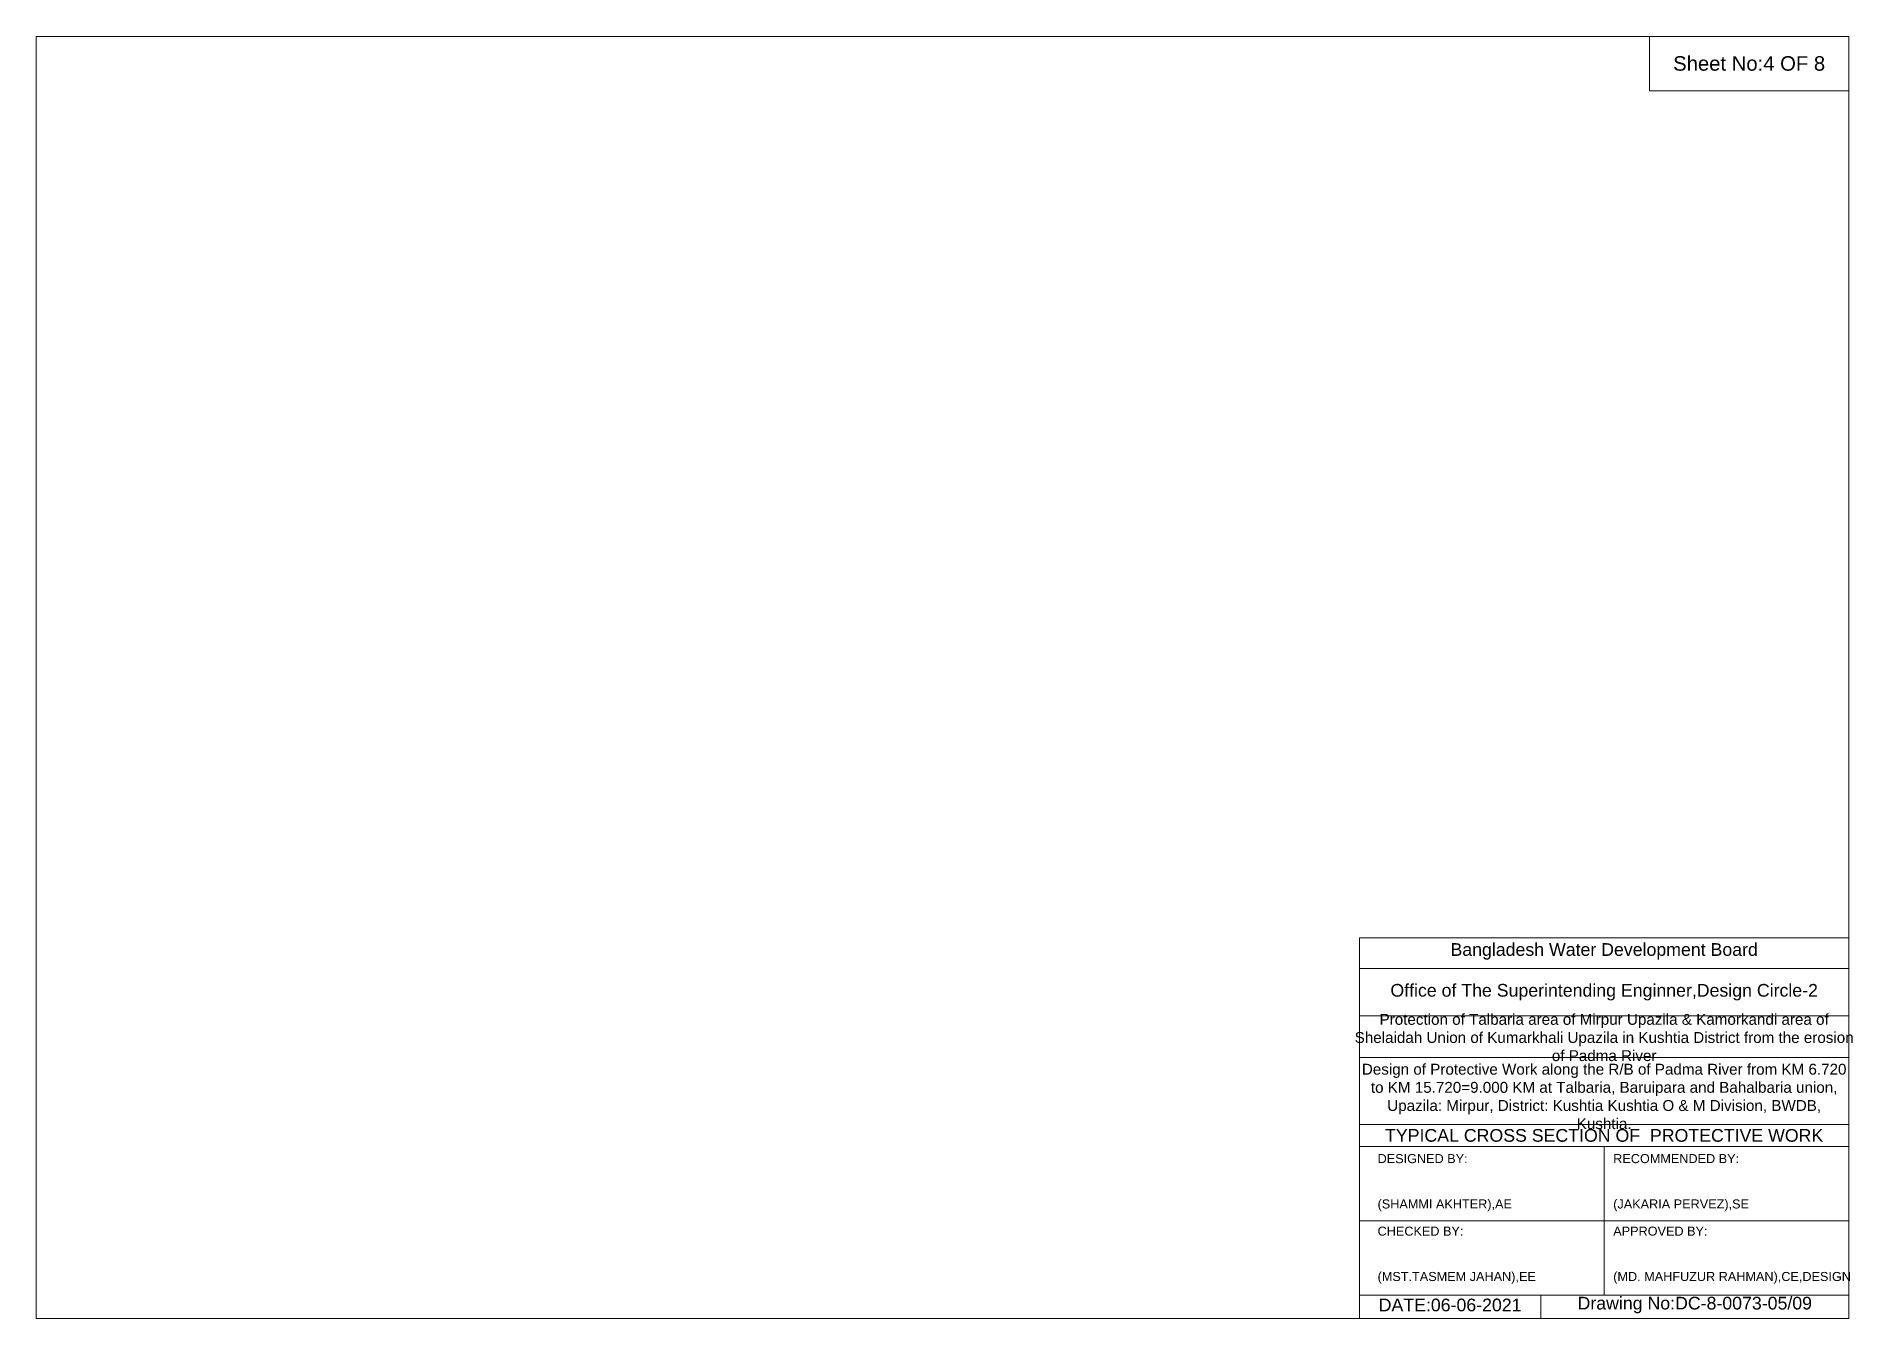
# Model space of a CAD drawing. Header units: inches. Extents: x 89000 to 215006, y -31937 to 0.
# Drawn here: x 145000 to 155021, y -7071 to 0 of the extents above; entities that cross this region are included whole.
import ezdxf

# ---------------------------------------------------------------- set-up
doc = ezdxf.new("R2010")
doc.units = ezdxf.units.IN
doc.header["$LTSCALE"] = 7
doc.header["$MEASUREMENT"] = 0
doc.layers.add('Long Section Labels', color=7, linetype='Continuous', lineweight=9)
doc.styles.get("Standard").update_dxf_attribs({"font": 'arial.ttf'})

msp = doc.modelspace()

# ---------------------------------------------------------------- texts
at = {"layer": 'Long Section Labels', "attachment_point": 5}
for s, insert, char_height in [('Sheet No:4 OF 8', (154450, -150), 80), ('Bangladesh Water Development Board', (153650, -5046), 70), ('Office of The Superintending Enginner,Design Circle-2', (153650, -5271), 70)]:
    msp.add_mtext(s, dxfattribs=dict(at, insert=insert, char_height=char_height))
at = {"layer": 'Long Section Labels'}
for s, insert, char_height, width, attachment_point in [('Protection of Talbaria area of Mirpur Upazila & Kamorkandi area of Shelaidah Union of Kumarkhali Upazila in Kushtia District from the erosion of Padma River', (153650, -5521), 60, 2800, 5), ('Design of Protective Work along the R/B of Padma River from KM 6.720 to KM 15.720=9.000 KM at Talbaria, Baruipara and Bahalbaria union, Upazila: Mirpur, District: Kushtia Kushtia O & M Division, BWDB, Kushtia.', (153650, -5846), 60, 2700, 5), ('TYPICAL CROSS SECTION OF  PROTECTIVE WORK', (153650, -6061), 70, 2800, 5), ('DESIGNED BY:^J^J^J(SHAMMI AKHTER),AE', (152400, -6321), 50, 1400, 4), ('RECOMMENDED BY:^J^J^J(JAKARIA PERVEZ),SE', (153700, -6321), 50, 1400, 4), ('CHECKED BY:^J^J^J(MST.TASMEM JAHAN),EE', (152400, -6721), 50, 1400, 4), ('APPROVED BY:^J^J^J(MD. MAHFUZUR RAHMAN),CE,DESIGN', (153700, -6721), 50, 1400, 4), ('DATE:06-06-2021', (152800, -6996), 70, 1400, 5), ('Drawing No:DC-8-0073-05/09', (154150, -6996), 70, 2200, 5)]:
    msp.add_mtext(s, dxfattribs=dict(at, insert=insert, char_height=char_height, width=width, attachment_point=attachment_point))

# ---------------------------------------------------------------- linework, layer by layer
at = {"layer": 'Long Section Labels'}
for points in [[(145000, 0), (155000, 0), (155000, -7071), (145000, -7071)], [(153900, 0), (155000, 0), (155000, -300), (153900, -300)]]:
    msp.add_lwpolyline(points, close=True, dxfattribs=at)
for points in [[(152300, -7071), (152300, -4971), (155000, -4971)], [(152300, -5141), (155000, -5141)], [(152300, -5401), (155000, -5401)], [(152300, -5631), (155000, -5631)], [(152300, -6001), (155000, -6001)], [(152300, -6121), (155000, -6121)], [(153650, -6121), (153650, -6941)], [(152300, -6531), (155000, -6531)], [(152300, -6941), (155000, -6941)], [(153300, -6941), (153300, -7071)]]:
    msp.add_lwpolyline(points, dxfattribs=at)

msp.set_redraw_order([(e.dxf.handle, doc.entitydb.next_handle()) for e in msp.query("TEXT MTEXT ATTDEF DIMENSION ARC_DIMENSION")])  # texts and dimensions are drawn at this point

doc.saveas('drawing.dxf')
